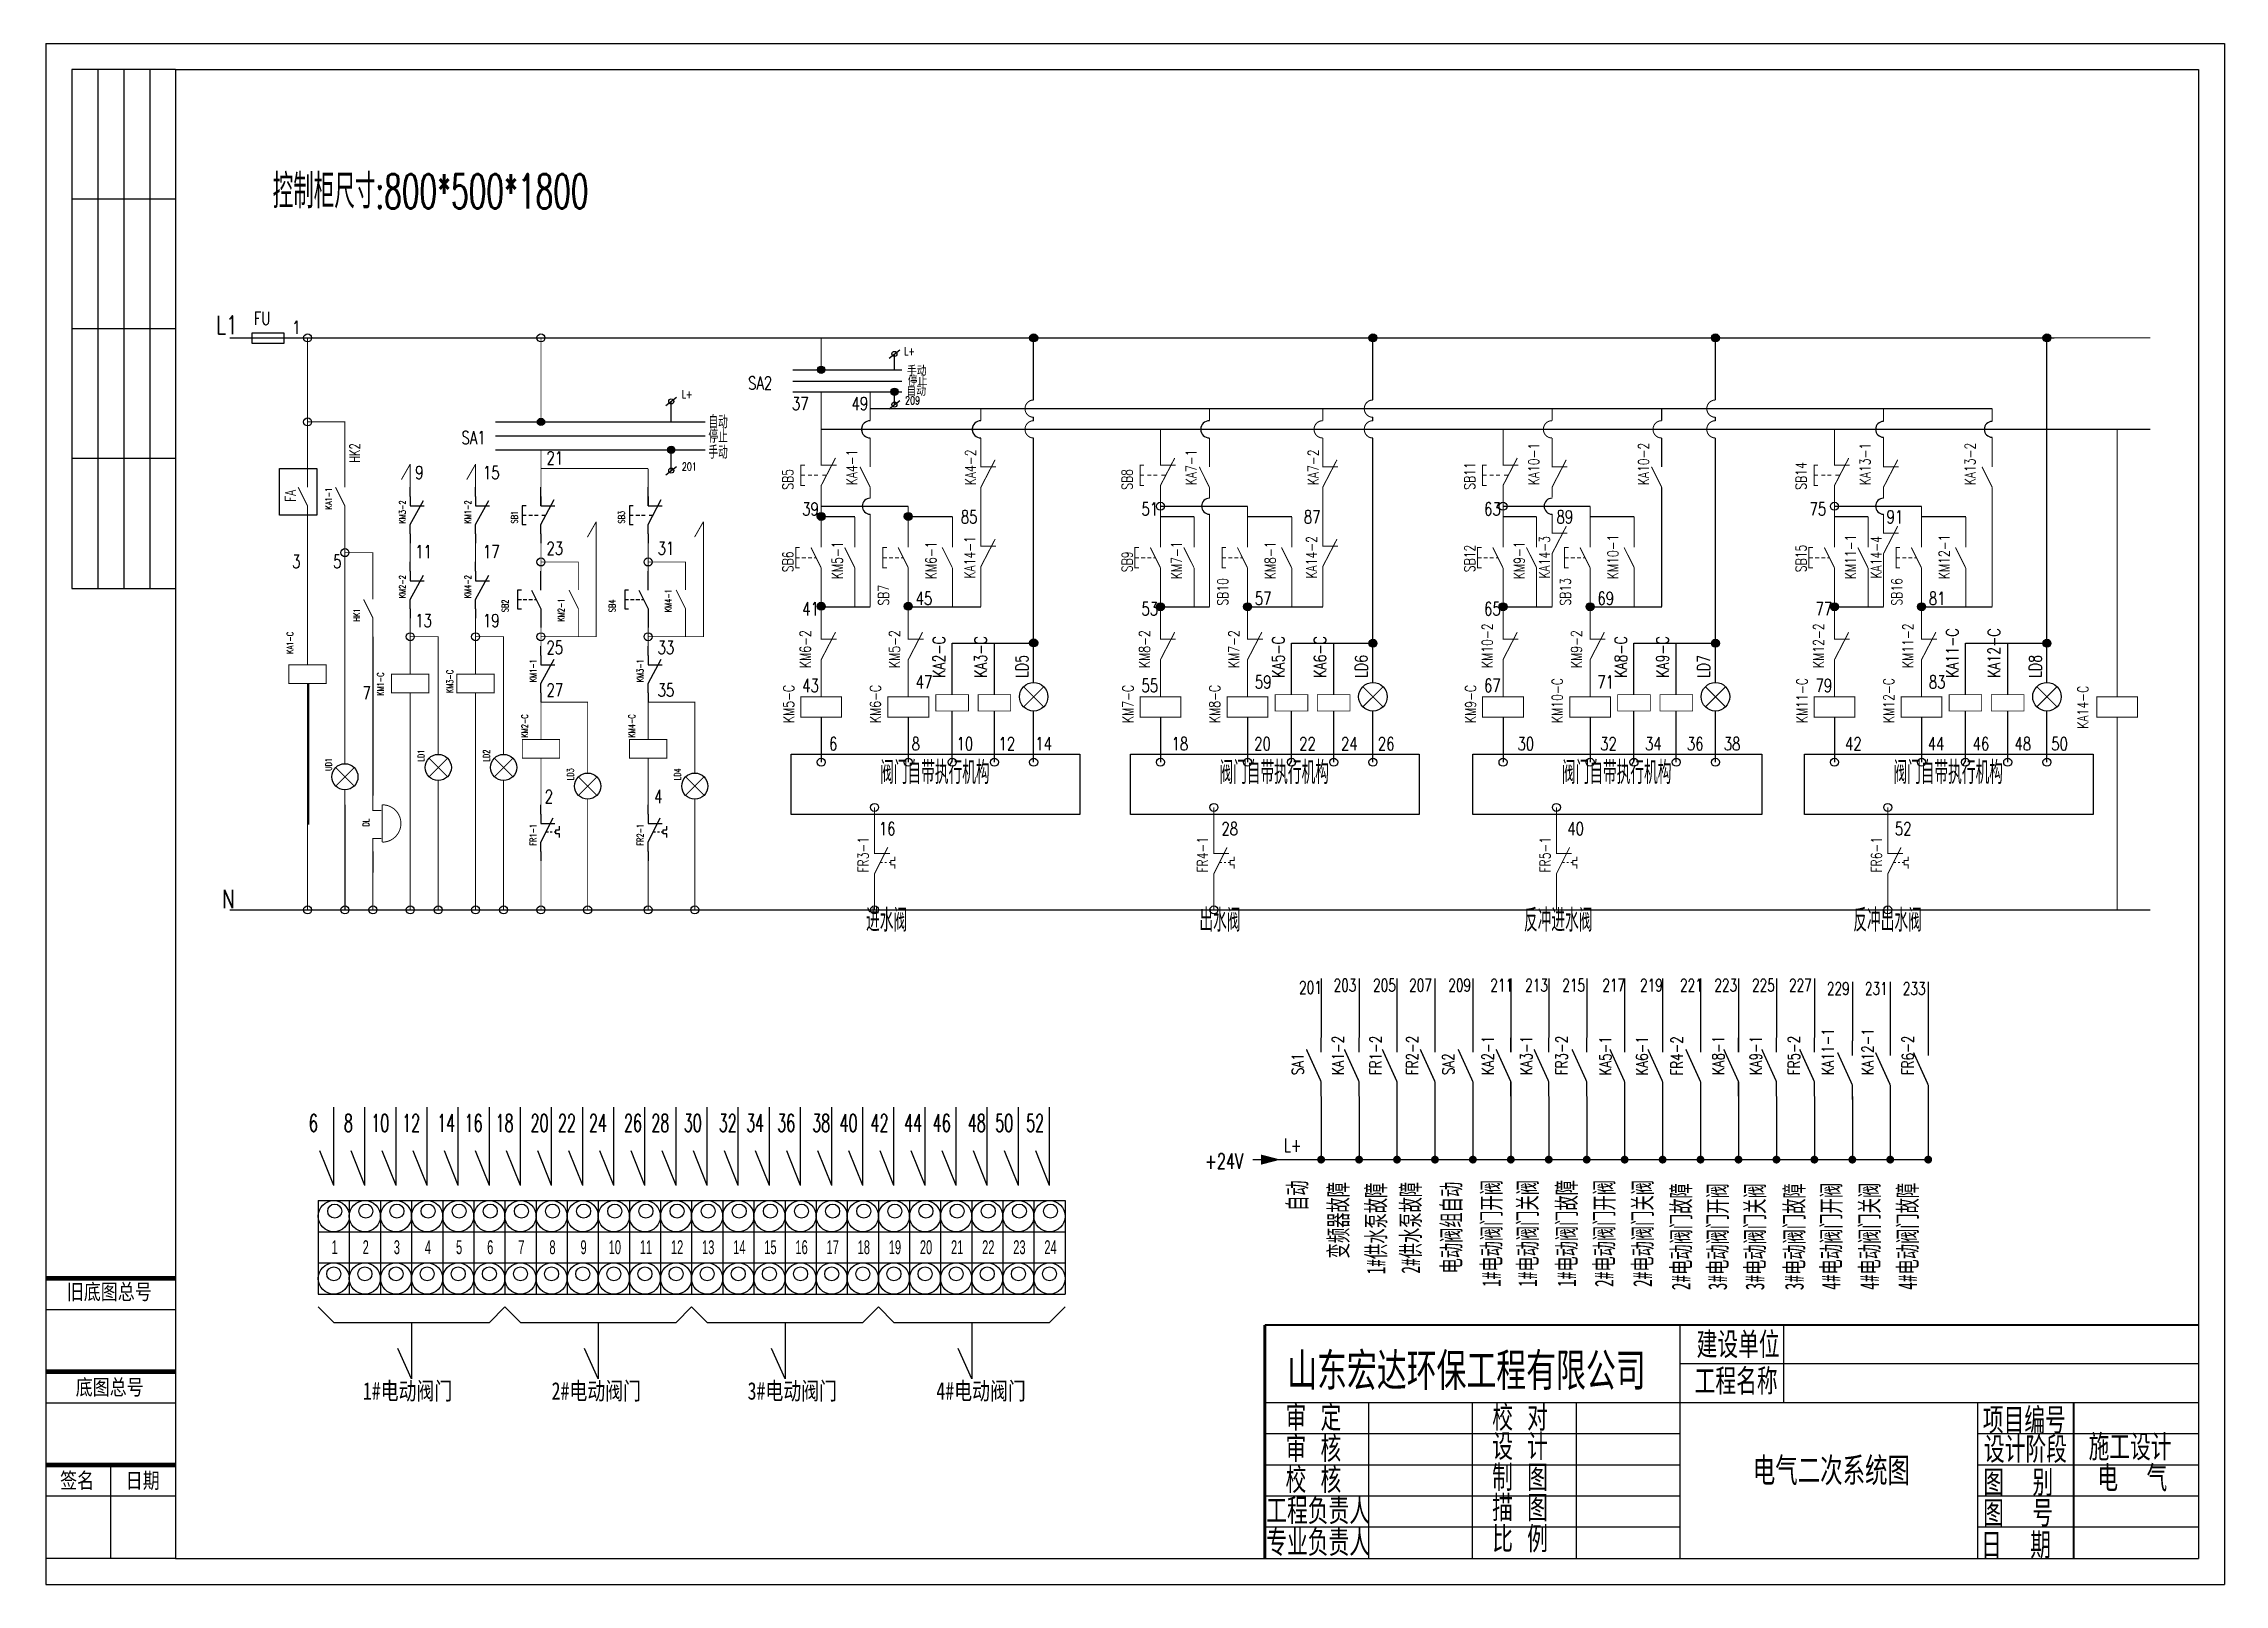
# Model space of a CAD drawing. Header units: millimetres. Extents: x 369186 to 503668, y -134064 to -104329.
# Drawn here: x 414801 to 456846, y -134064 to -104364 of the extents above; entities that cross this region are included whole.
import ezdxf
from ezdxf.enums import TextEntityAlignment as Align

# ---------------------------------------------------------------- set-up
doc = ezdxf.new("R2010")
doc.units = ezdxf.units.MM
for name, color, linetype in [('0文本', 80, 'Continuous'), ('1', 7, 'Continuous'), ('ELEMENT', 7, 'Continuous'), ('PUB_TEXT', 7, 'Continuous'), ('SHEET', 250, 'Continuous'), ('TERM', 2, 'Continuous'), ('文字', 7, 'Continuous')]:
    doc.layers.add(name, color=color, linetype=linetype)
doc.styles.add('_TXT', font='txt1.shx', dxfattribs={"width": 0.6, "bigfont": 'hztxt.shx'})
doc.styles.get("Standard").update_dxf_attribs({"font": 'txt1.shx', "width": 0.8, "bigfont": 'hztxt.shx'})
doc.styles.add('宋体', font='SimSun.ttf', dxfattribs={"width": 0.8})

msp = doc.modelspace()

# ---------------------------------------------------------------- texts
at = {"color": 0, "width": 0.8}
for s, p in [('建设单位', (446671, -129700)), ('工程名称', (446633, -130405)), ('项目编号', (452189, -131158)), ('设计阶段', (452210, -131720)), ('图  别', (452198, -132358)), ('图  号', (452194, -132948)), ('日  期', (452154, -133565))]:
    msp.add_text(s, height=500, dxfattribs=at).set_placement(p)
at = {"width": 0.8}
msp.add_text('山东宏达环保工程有限公司', height=720, dxfattribs=at).set_placement((438777, -130317))
at = {"color": 0, "style": '宋体', "width": 0.75}
for s, p in [('1#电动阀门', (420956, -130503)), ('2#电动阀门', (424595, -130503)), ('3#电动阀门', (428374, -130503)), ('4#电动阀门', (432013, -130503))]:
    msp.add_text(s, height=337.1, dxfattribs=at).set_placement(p)
at = {"attachment_point": 1, "style": '_TXT'}
for s, insert, char_height, width in [('{\\H2.333x;6}', (419915, -125003), 144, 1078.17), ('{\\H2.333x;8}', (420590, -125003), 144, 1078.17), ('{\\H2.333x;10}', (421118, -125003), 144, 1078.17), ('{\\H2.333x;12}', (421715, -125003), 144, 1078.17), ('{\\H2.333x;14}', (422390, -125003), 144, 1078.17), ('{\\H2.333x;16}', (422918, -125003), 144, 1078.17), ('{\\H2.333x;18}', (423515, -125003), 144, 1078.17), ('{\\H2.333x;20}', (424190, -125003), 144, 1078.17), ('{\\H2.333x;22}', (424718, -125003), 144, 1078.17), ('{\\H2.333x;24}', (425316, -125003), 144, 1078.17), ('{\\H2.333x;26}', (425991, -125003), 144, 1078.17), ('{\\H2.333x;28}', (426519, -125003), 144, 1078.17), ('{\\H2.333x;30}', (427144, -125003), 144, 1078.17), ('{\\H2.333x;32}', (427819, -125003), 144, 1078.17), ('{\\H2.333x;34}', (428347, -125003), 144, 1078.17), ('{\\H2.333x;36}', (428945, -125003), 144, 1078.17), ('{\\H2.333x;38}', (429620, -125003), 144, 1078.17), ('{\\H2.333x;40}', (430148, -125003), 144, 1078.17), ('{\\H2.333x;42}', (430745, -125003), 144, 1078.17), ('{\\H2.333x;44}', (431394, -125003), 144, 1078.17), ('{\\H2.333x;46}', (431945, -125003), 144, 1078.17), ('{\\H2.333x;48}', (432620, -125003), 144, 1078.17), ('{\\H2.333x;50}', (433148, -125003), 144, 1078.17), ('{\\H2.333x;52}', (433745, -125003), 144, 1078.17), ('{\\Fhzasc.shx,hztxt.shx|c134;\\H1.875x;1}', (420352, -127431), 142.56, 3814.66), ('{\\Fhzasc.shx,hztxt.shx|c134;\\H1.875x;2}', (420952, -127431), 142.56, 3814.66), ('{\\Fhzasc.shx,hztxt.shx|c134;\\H1.875x;3}', (421552, -127431), 142.56, 3814.66), ('{\\Fhzasc.shx,hztxt.shx|c134;\\H1.875x;4}', (422152, -127431), 142.56, 3814.66), ('{\\Fhzasc.shx,hztxt.shx|c134;\\H1.875x;5}', (422752, -127431), 142.56, 3814.66), ('{\\Fhzasc.shx,hztxt.shx|c134;\\H1.875x;6}', (423352, -127431), 142.56, 3814.66), ('{\\Fhzasc.shx,hztxt.shx|c134;\\H1.875x;7}', (423952, -127431), 142.56, 3814.66), ('{\\Fhzasc.shx,hztxt.shx|c134;\\H1.875x;8}', (424552, -127431), 142.56, 3814.66), ('{\\Fhzasc.shx,hztxt.shx|c134;\\H1.875x;9}', (425152, -127431), 142.56, 3814.66), ('{\\Fhzasc.shx,hztxt.shx|c134;\\H1.875x;10}', (425695, -127431), 142.56, 3814.66), ('{\\Fhzasc.shx,hztxt.shx|c134;\\H1.875x;11}', (426295, -127431), 142.56, 3814.66), ('{\\Fhzasc.shx,hztxt.shx|c134;\\H1.875x;12}', (426895, -127431), 142.56, 3814.66), ('{\\Fhzasc.shx,hztxt.shx|c134;\\H1.875x;13}', (427495, -127431), 142.56, 3814.66), ('{\\Fhzasc.shx,hztxt.shx|c134;\\H1.875x;14}', (428095, -127431), 142.56, 3814.66), ('{\\Fhzasc.shx,hztxt.shx|c134;\\H1.875x;15}', (428695, -127431), 142.56, 3814.66), ('{\\Fhzasc.shx,hztxt.shx|c134;\\H1.875x;16}', (429295, -127431), 142.56, 3814.66), ('{\\Fhzasc.shx,hztxt.shx|c134;\\H1.875x;17}', (429895, -127431), 142.56, 3814.66), ('{\\Fhzasc.shx,hztxt.shx|c134;\\H1.875x;18}', (430495, -127431), 142.56, 3814.66), ('{\\Fhzasc.shx,hztxt.shx|c134;\\H1.875x;19}', (431095, -127431), 142.56, 3814.66), ('{\\Fhzasc.shx,hztxt.shx|c134;\\H1.875x;20}', (431695, -127431), 142.56, 3814.66), ('{\\Fhzasc.shx,hztxt.shx|c134;\\H1.875x;21}', (432295, -127431), 142.56, 3814.66), ('{\\Fhzasc.shx,hztxt.shx|c134;\\H1.875x;22}', (432895, -127431), 142.56, 3814.66), ('{\\Fhzasc.shx,hztxt.shx|c134;\\H1.875x;23}', (433495, -127431), 142.56, 3814.66), ('{\\Fhzasc.shx,hztxt.shx|c134;\\H1.875x;24}', (434095, -127431), 142.56, 3814.66)]:
    msp.add_mtext(s, dxfattribs=dict(at, insert=insert, char_height=char_height, width=width))
at = {"linetype": 'Continuous', "char_height": 300, "width": 3000, "attachment_point": 1}
for s, insert in [('{\\fSimSun|b0|i0|c134|p54;旧底图总号}', (415249, -128273)), ('{\\fSimSun|b0|i0|c134|p54;底图总号}', (415420, -130112)), ('{\\fSimSun|b0|i0|c134|p54;签名}', (415119, -131912)), ('{\\fSimSun|b0|i0|c134|p54;日期}', (416384, -131912))]:
    msp.add_mtext(s, dxfattribs=dict(at, insert=insert))
at = {"layer": '0文本', "color": 0, "width": 0.7}
for s, height, p in [('201', 243.9, (439006, -122682)), ('203', 243.9, (439672, -122637)), ('205', 243.9, (440433, -122637)), ('207', 243.9, (441128, -122637)), ('209', 243.9, (441883, -122637)), ('211', 243.9, (442693, -122637)), ('213', 243.9, (443365, -122637)), ('215', 243.9, (444081, -122637)), ('217', 243.9, (444853, -122637)), ('219', 243.9, (445579, -122637)), ('221', 243.9, (446350, -122637)), ('223', 243.9, (447013, -122637)), ('225', 243.9, (447739, -122637)), ('227', 243.9, (448452, -122637)), ('229', 243.9, (449183, -122701)), ('231', 243.9, (449915, -122701)), ('233', 243.9, (450646, -122701)), ('L+', 261.3, (438714, -125728)), ('+24V', 293.3, (437192, -126053))]:
    msp.add_text(s, height=height, dxfattribs=at).set_placement(p)
at = {"layer": 'PUB_TEXT', "linetype": 'ByBlock', "width": 0.8}
for s, p in [('审 定', (438745, -131103)), ('校 对', (442730, -131103)), ('审 核', (438745, -131703)), ('设 计', (442730, -131664)), ('施工设计', (454228, -131674)), ('校 核', (438745, -132303)), ('制 图', (442730, -132264)), ('电  气', (454396, -132272)), ('描 图', (442730, -132847)), ('比 例', (442730, -133447))]:
    msp.add_text(s, height=500, dxfattribs=at).set_placement(p)
at = {"layer": 'PUB_TEXT', "width": 0.8}
msp.add_text('电气二次系统图', height=541.4, dxfattribs=at).set_placement((447753, -132152, 1200))
at = {"layer": 'PUB_TEXT', "linetype": 'ByBlock', "width": 0.8}
msp.add_text('工程负责人', height=500, dxfattribs=at).set_placement((439374, -132903), align=Align.CENTER)
msp.add_text('专业负责人', height=500, dxfattribs=at).set_placement((439374, -133240), align=Align.MIDDLE)
at = {"layer": 'SHEET', "color": 0, "width": 0.742857}
for s, height, p in [('L1', 352.8, (418126, -109962)), ('FU', 252, (418854, -109786)), ('1', 252, (419593, -109961)), ('L+', 151.2, (431391, -110368)), ('手动', 189, (431445, -110767)), ('SA2', 252, (428382, -111033)), ('自动', 189, (431436, -111155)), ('停止', 189, (431462, -110957)), ('L+', 151.2, (427104, -111196)), ('37', 252, (429229, -111428)), ('49', 252, (430378, -111428)), ('209', 151.2, (431409, -111317)), ('SA1', 252, (422858, -112084)), ('停止', 252, (427617, -112058)), ('自动', 252, (427617, -111781)), ('21', 252, (424496, -112476)), ('手动', 252, (427617, -112366)), ('9', 252, (421965, -112758)), ('15', 252, (423272, -112758)), ('201', 151.2, (427107, -112592)), ('39', 252, (429427, -113460)), ('85', 252, (432485, -113613)), ('51', 252, (435968, -113460)), ('87', 252, (439098, -113613)), ('63', 252, (442572, -113460)), ('89', 252, (443968, -113613)), ('75', 252, (448848, -113460)), ('91', 252, (450333, -113613)), ('3', 252, (419593, -114472)), ('5', 252, (420382, -114472)), ('11', 252, (421965, -114283)), ('17', 252, (423272, -114283)), ('23', 252, (424496, -114218)), ('31', 252, (426639, -114218)), ('41', 252, (429427, -115385)), ('45', 252, (431613, -115184)), ('53', 252, (435968, -115385)), ('57', 252, (438154, -115184)), ('65', 252, (442572, -115385)), ('69', 252, (444758, -115184)), ('77', 252, (448963, -115385)), ('81', 252, (451148, -115184)), ('13', 252, (421965, -115611)), ('19', 252, (423272, -115611)), ('25', 252, (424496, -116130)), ('33', 252, (426639, -116130)), ('7', 252, (420948, -117009)), ('27', 252, (424496, -116951)), ('35', 252, (426639, -116951)), ('43', 252, (429427, -116863)), ('47', 252, (431613, -116795)), ('55', 252, (435968, -116863)), ('59', 252, (438154, -116795)), ('67', 252, (442572, -116863)), ('71', 252, (444758, -116795)), ('79', 252, (448963, -116863)), ('83', 252, (451148, -116795)), ('6', 252, (429944, -117986)), ('8', 252, (431537, -117986)), ('10', 252, (432403, -117986)), ('12', 252, (433210, -117986)), ('14', 252, (433920, -117986)), ('18', 252, (436549, -117986)), ('20', 252, (438142, -117986)), ('22', 252, (439008, -117986)), ('24', 252, (439815, -117986)), ('26', 252, (440525, -117986)), ('30', 252, (443217, -117986)), ('32', 252, (444811, -117986)), ('34', 252, (445677, -117986)), ('36', 252, (446484, -117986)), ('38', 252, (447193, -117986)), ('42', 252, (449533, -117986)), ('44', 252, (451127, -117986)), ('46', 252, (451993, -117986)), ('48', 252, (452799, -117986)), ('50', 252, (453509, -117986)), ('2', 252, (424462, -119003)), ('4', 252, (426571, -119003)), ('16', 252, (430904, -119623)), ('28', 252, (437509, -119623)), ('40', 252, (444178, -119623)), ('52', 252, (450493, -119623)), ('N', 353, (418241, -121028))]:
    msp.add_text(s, height=height, dxfattribs=at).set_placement(p)
at = {"layer": 'SHEET', "color": 0}
for s, height, width, p in [('HK2', 198, 0.709091, (420899, -112445)), ('KA4-1', 206.4, 0.742857, (430487, -112878)), ('KA4-2', 206.4, 0.742857, (432774, -112878)), ('KA7-1', 206.4, 0.742857, (437028, -112878)), ('KA7-2', 206.4, 0.742857, (439382, -112878)), ('KA10-1', 206.4, 0.742857, (443633, -112878)), ('KA10-2', 206.4, 0.742857, (445751, -112878)), ('KA13-1', 206.4, 0.742857, (450023, -112878)), ('KA13-2', 206.4, 0.742857, (452046, -112878)), ('SB5', 206.4, 0.742857, (429253, -112964)), ('SB8', 206.4, 0.742857, (435795, -112964)), ('SB11', 206.4, 0.742857, (442399, -112964)), ('SB14', 206.4, 0.742857, (448789, -112964)), ('FA', 201.6, 0.742857, (419662, -113195)), ('KA1-1', 126, 0.742857, (420359, -113345)), ('KM3-2', 126, 0.742857, (421781, -113615)), ('KM1-2', 126, 0.742857, (423041, -113615)), ('SB1', 126, 0.742857, (423941, -113615)), ('SB3', 126, 0.742857, (426007, -113615)), ('KA14-1', 206.4, 0.742857, (432759, -114677)), ('KA14-2', 206.4, 0.742857, (439350, -114677)), ('KA14-3', 206.4, 0.742857, (443842, -114677)), ('KM10-1', 206.4, 0.742857, (445159, -114688)), ('KM11-1', 206.4, 0.742857, (449743, -114688)), ('KA14-4', 206.4, 0.742857, (450238, -114677)), ('KM12-1', 206.4, 0.742857, (451549, -114688)), ('SB6', 206.4, 0.742857, (429253, -114554)), ('KM5-1', 206.4, 0.742857, (430207, -114688)), ('KM6-1', 206.4, 0.742857, (432013, -114688)), ('SB9', 206.4, 0.742857, (435795, -114554)), ('KM7-1', 206.4, 0.742857, (436748, -114688)), ('KM8-1', 206.4, 0.742857, (438554, -114688)), ('SB12', 206.4, 0.742857, (442399, -114554)), ('KM9-1', 206.4, 0.742857, (443353, -114688)), ('SB15', 206.4, 0.742857, (448789, -114554)), ('KM2-2', 126, 0.742857, (421781, -115055)), ('KM4-2', 126, 0.742857, (423041, -115055)), ('SB10', 206.4, 0.742857, (437639, -115198)), ('SB13', 206.4, 0.742857, (444244, -115198)), ('SB16', 206.4, 0.742857, (450634, -115198)), ('SB2', 126, 0.742857, (423761, -115325)), ('KM2-1', 126, 0.742857, (424841, -115505)), ('SB4', 126, 0.742857, (425827, -115325)), ('KM4-1', 126, 0.742857, (426907, -115325)), ('SB7', 206.4, 0.742857, (431098, -115198)), ('HK1', 126, 0.742857, (420899, -115505)), ('KM10-2', 206.4, 0.742857, (442736, -116401)), ('KM12-2', 206.4, 0.742857, (449126, -116401)), ('KM11-2', 206.4, 0.742857, (450847, -116401)), ('KA1-C', 126, 0.742857, (419615, -116127)), ('KM6-2', 206.4, 0.742857, (429590, -116401)), ('KM5-2', 206.4, 0.742857, (431311, -116401)), ('KA2-C', 236.5, 0.742857, (432182, -116585)), ('KA3-C', 236.5, 0.742857, (432986, -116585)), ('KM8-2', 206.4, 0.742857, (436131, -116401)), ('KM7-2', 206.4, 0.742857, (437852, -116401)), ('KA5-C', 236.5, 0.742857, (438724, -116585)), ('KA6-C', 236.5, 0.742857, (439527, -116585)), ('KM9-2', 206.4, 0.742857, (444456, -116401)), ('KA8-C', 236.5, 0.742857, (445328, -116585)), ('KA9-C', 236.5, 0.742857, (446132, -116585)), ('KA11-C', 236.5, 0.742857, (451718, -116585)), ('KA12-C', 236.5, 0.742857, (452522, -116585)), ('KM3-C', 126, 0.742857, (422697, -116884)), ('KM1-1', 126, 0.742857, (424301, -116675)), ('KM3-1', 126, 0.742857, (426367, -116675)), ('LD5', 236.5, 0.742857, (433782, -116585)), ('LD6', 236.5, 0.742857, (440323, -116585)), ('LD7', 236.5, 0.742857, (446927, -116585)), ('LD8', 236.5, 0.742857, (453318, -116585)), ('KM1-C', 126, 0.742857, (421359, -116935)), ('KM5-C', 206.4, 0.742857, (429270, -117462)), ('KM6-C', 206.4, 0.742857, (430941, -117462)), ('KM7-C', 206.4, 0.742857, (435811, -117462)), ('KM8-C', 206.4, 0.742857, (437483, -117462)), ('KM9-C', 206.4, 0.742857, (442416, -117462)), ('KM10-C', 206.4, 0.742857, (444087, -117462)), ('KM11-C', 206.4, 0.742857, (448806, -117462)), ('KM12-C', 206.4, 0.742857, (450477, -117462)), ('KA14-C', 206.4, 0.742857, (454221, -117571)), ('KM2-C', 126, 0.742857, (424139, -117741)), ('KM4-C', 126, 0.742857, (426204, -117741)), ('LD1', 126, 0.742857, (422141, -118205)), ('LD2', 126, 0.742857, (423401, -118205)), ('UD1', 126, 0.742857, (420359, -118385)), ('LD3', 126, 0.742857, (425021, -118565)), ('LD4', 126, 0.742857, (427087, -118565)), ('DL', 126, 0.742857, (421079, -119457)), ('FR1-1', 126, 0.742857, (424301, -119825)), ('FR2-1', 126, 0.742857, (426367, -119825)), ('FR3-1', 206.4, 0.742857, (430706, -120344)), ('FR4-1', 206.4, 0.742857, (437248, -120344)), ('FR5-1', 206.4, 0.742857, (443852, -120344)), ('FR6-1', 206.4, 0.742857, (450242, -120344)), ('KA1-2', 226.8, 0.742857, (439869, -124245)), ('FR1-2', 226.8, 0.742857, (440598, -124245)), ('FR2-2', 226.8, 0.742857, (441301, -124245)), ('KA2-1', 226.8, 0.742857, (442759, -124245)), ('KA3-1', 226.8, 0.742857, (443501, -124245)), ('FR3-2', 226.8, 0.742857, (444181, -124245)), ('KA5-1', 226.8, 0.742857, (445026, -124254)), ('KA6-1', 226.8, 0.742857, (445729, -124254)), ('FR4-2', 226.8, 0.742857, (446402, -124254)), ('KA8-1', 226.8, 0.742857, (447201, -124246)), ('KA9-1', 226.8, 0.742857, (447925, -124246)), ('FR5-2', 226.8, 0.742857, (448660, -124246)), ('KA11-1', 226.8, 0.742857, (449313, -124244)), ('KA12-1', 226.8, 0.742857, (450082, -124244)), ('FR6-2', 226.8, 0.742857, (450856, -124244)), ('SA1', 226.8, 0.742857, (439094, -124245)), ('SA2', 226.8, 0.742857, (441995, -124245))]:
    msp.add_text(s, height=height, rotation=90, dxfattribs=dict(at, width=width)).set_placement(p)
at = {"layer": '文字', "attachment_point": 1, "style": '_TXT'}
for s, insert, char_height, width in [('{\\H0.6875x;控制柜尺寸:800*500*1800}', (419218, -106880), 960, 11725.62), ('{\\H0.6875x;阀门自带执行机构}', (430928, -118195), 640, 7817.08), ('{\\H0.6875x;阀门自带执行机构}', (437470, -118195), 640, 7817.08), ('{\\H0.6875x;阀门自带执行机构}', (444074, -118195), 640, 7817.08), ('{\\H0.6875x;阀门自带执行机构}', (450464, -118195), 640, 7817.08), ('{\\H0.6875x;进水阀}', (430658, -121042), 640, 7817.08), ('{\\H0.6875x;出水阀}', (437084, -121042), 640, 7817.08), ('{\\H0.6875x;反冲进水阀}', (443342, -121042), 640, 7817.08), ('{\\H0.6875x;反冲出水阀}', (449692, -121042), 640, 7817.08)]:
    msp.add_mtext(s, dxfattribs=dict(at, insert=insert, char_height=char_height, width=width))
at = {"layer": '文字', "char_height": 768, "attachment_point": 1, "rotation": 90, "style": '_TXT'}
for s, insert, width in [('{\\fSimSun|b0|i0|c134|p2;\\H0.4688x;自动}', (438792, -126866), 9380.5), ('{\\fSimSun|b0|i0|c134|p2;\\H0.4688x;变频器故障}', (439583, -127780), 2595.03), ('{\\fSimSun|b0|i0|c134|p2;\\H0.4688x;1#供水泵故障}', (440310, -128087), 3341.87), ('{\\fSimSun|b0|i0|c134|p2;\\H0.4688x;2#供水泵故障}', (440978, -128073), 3341.87), ('{\\fSimSun|b0|i0|c134|p2;\\H0.4688x;电动阀组自动}', (441761, -128071), 9380.5), ('{\\fSimSun|b0|i0|c134|p2;\\H0.4688x;1#电动阀门开阀}', (442534, -128330), 3341.87), ('{\\fSimSun|b0|i0|c134|p2;\\H0.4688x;1#电动阀门关阀}', (443232, -128330), 3341.87), ('{\\fSimSun|b0|i0|c134|p2;\\H0.4688x;1#电动阀门故障}', (443986, -128330), 3341.87), ('{\\fSimSun|b0|i0|c134|p2;\\H0.4688x;2#电动阀门开阀}', (444708, -128330), 3341.87), ('{\\fSimSun|b0|i0|c134|p2;\\H0.4688x;2#电动阀门关阀}', (445448, -128330), 3341.87), ('{\\fSimSun|b0|i0|c134|p2;\\H0.4688x;2#电动阀门故障}', (446191, -128393), 3341.87), ('{\\fSimSun|b0|i0|c134|p2;\\H0.4688x;3#电动阀门开阀}', (446895, -128393), 3341.87), ('{\\fSimSun|b0|i0|c134|p2;\\H0.4688x;3#电动阀门关阀}', (447614, -128393), 3341.87), ('{\\fSimSun|b0|i0|c134|p2;\\H0.4688x;3#电动阀门故障}', (448373, -128393), 3341.87), ('{\\fSimSun|b0|i0|c134|p2;\\H0.4688x;4#电动阀门开阀}', (449084, -128385), 3341.87), ('{\\fSimSun|b0|i0|c134|p2;\\H0.4688x;4#电动阀门关阀}', (449824, -128385), 3341.87), ('{\\fSimSun|b0|i0|c134|p2;\\H0.4688x;4#电动阀门故障}', (450559, -128385), 3341.87)]:
    msp.add_mtext(s, dxfattribs=dict(at, insert=insert, width=width))

# ---------------------------------------------------------------- blocks, each defined once
blk = doc.blocks.new('$element$00000498')
at = {"const_width": 0.0233}
for points in [[(0, 0), (0, -0.25)], [(-0.25, -0.2), (0, -0.75)], [(0, -0.75), (0, -1)]]:
    blk.add_lwpolyline(points, dxfattribs=at)
at = {"flags": 9}
blk.add_attdef('S', (0, 0), '', height=0.00000667, dxfattribs=at)
blk = doc.blocks.new('$TelecSys$00000011')
at = {"const_width": 0.5}
blk.add_lwpolyline([(-0.25, 0, 1), (0.25, 0, 1)], format="xyb", close=True, dxfattribs=at)
blk = doc.blocks.new('ARR')
at = {"layer": '1'}
blk.add_lwpolyline([(-3.84, 0, 2, 0, 0), (0, 0, 0, 0, 0)], format="xyseb", dxfattribs=at)

# ---------------------------------------------------------------- hatches: boundary and pattern name
h = msp.add_hatch(color=256)
h.paths.add_polyline_path([(433966, -110035, 0.990527), (433812, -110035)])
h.paths.add_polyline_path([(433812, -110036, 0.414214), (433889, -110113), (433889, -110036)])
h.paths.add_polyline_path([(433966, -110036), (433889, -110036), (433889, -110113, 0.414214)])
h = msp.add_hatch(color=256)
h.paths.add_polyline_path([(440353, -110035), (440507, -110035, 0.990527)])
h.paths.add_polyline_path([(440430, -110036), (440353, -110036, 0.414214), (440430, -110113)])
h.paths.add_polyline_path([(440430, -110113, 0.414214), (440507, -110036), (440430, -110036)])
h = msp.add_hatch(color=256)
h.paths.add_polyline_path([(446957, -110035), (447112, -110035, 0.990527)])
h.paths.add_polyline_path([(447034, -110113), (447034, -110036), (446957, -110036, 0.414214)])
h.paths.add_polyline_path([(447034, -110113, 0.414214), (447112, -110036), (447034, -110036)])
h = msp.add_hatch(color=256)
h.paths.add_polyline_path([(453502, -110035, 0.990527), (453348, -110035)])
h.paths.add_polyline_path([(453348, -110036, 0.414214), (453425, -110113), (453425, -110036)])
h.paths.add_polyline_path([(453502, -110036), (453425, -110036), (453425, -110113, 0.414214)])
h = msp.add_hatch(color=256)
edge = h.paths.add_edge_path()
edge.add_arc((429793, -110650), 70.5, 0, 360)
h = msp.add_hatch(color=256)
edge = h.paths.add_edge_path()
edge.add_arc((431205, -111074), 70.5, 0, 360)
h = msp.add_hatch(color=256)
edge = h.paths.add_edge_path()
edge.add_arc((424390, -111656), 70.5, 0, 360)
h = msp.add_hatch(color=256)
edge = h.paths.add_edge_path()
edge.add_arc((426902, -112194), 70.5, 0, 360)
h = msp.add_hatch(color=256)
edge = h.paths.add_edge_path()
edge.add_arc((429793, -113479), 77.2, 0, 360)
h = msp.add_hatch(color=256)
edge = h.paths.add_edge_path()
edge.add_arc((431472, -113479), 77.2, 0, 360)
h = msp.add_hatch(color=256)
edge = h.paths.add_edge_path()
edge.add_arc((429793, -115210), 77.2, 0, 360)
h = msp.add_hatch(color=256)
edge = h.paths.add_edge_path()
edge.add_arc((431472, -115210), 77.2, 0, 360)
h = msp.add_hatch(color=256)
h.paths.add_polyline_path([(436334, -115140), (436334, -115218), (436411, -115218, 0.414214)])
h.paths.add_polyline_path([(436411, -115218), (436334, -115218), (436334, -115256), (436334, -115295, 0.414214)])
h.paths.add_polyline_path([(436334, -115140, 0.414214), (436257, -115218, 0.414214), (436334, -115295), (436334, -115256)])
h = msp.add_hatch(color=256)
h.paths.add_polyline_path([(438013, -115140), (438013, -115218), (438090, -115218, 0.414214)])
h.paths.add_polyline_path([(438090, -115218), (438013, -115218), (438013, -115256), (438013, -115295, 0.414214)])
h.paths.add_polyline_path([(438013, -115140, 0.414214), (437936, -115218, 0.414214), (438013, -115295), (438013, -115256)])
h = msp.add_hatch(color=256)
h.paths.add_polyline_path([(442938, -115140, 0.414214), (442861, -115218, 0.414214), (442938, -115295), (442938, -115256)])
h.paths.add_polyline_path([(442938, -115140), (442938, -115218), (443015, -115218, 0.414214)])
h.paths.add_polyline_path([(443015, -115218), (442938, -115218), (442938, -115256), (442938, -115295, 0.414214)])
h = msp.add_hatch(color=256)
h.paths.add_polyline_path([(444618, -115140, 0.414214), (444540, -115218, 0.414214), (444618, -115295), (444618, -115256)])
h.paths.add_polyline_path([(444618, -115140), (444618, -115218), (444695, -115218, 0.414214)])
h.paths.add_polyline_path([(444695, -115218), (444618, -115218), (444618, -115256), (444618, -115295, 0.414214)])
h = msp.add_hatch(color=256)
h.paths.add_polyline_path([(449329, -115140, 0.414214), (449251, -115218, 0.414214), (449329, -115295), (449329, -115256)])
h.paths.add_polyline_path([(449329, -115140), (449329, -115218), (449406, -115218, 0.414214)])
h.paths.add_polyline_path([(449406, -115218), (449329, -115218), (449329, -115256), (449329, -115295, 0.414214)])
h = msp.add_hatch(color=256)
h.paths.add_polyline_path([(451008, -115140), (451008, -115218), (451085, -115218, 0.414214)])
h.paths.add_polyline_path([(451085, -115218), (451008, -115218), (451008, -115256), (451008, -115295, 0.414214)])
h.paths.add_polyline_path([(451008, -115140, 0.414214), (450931, -115218, 0.414214), (451008, -115295), (451008, -115256)])
h = msp.add_hatch(color=256)
edge = h.paths.add_edge_path()
edge.add_arc((433889, -115915), 77.2, 0, 360)
h = msp.add_hatch(color=256)
h.paths.add_polyline_path([(440507, -115922, 0.414214), (440430, -115845), (440430, -115999, 0.414214)])
h.paths.add_polyline_path([(440430, -115845, 0.414214), (440353, -115922), (440430, -115922)])
h.paths.add_polyline_path([(440430, -115922), (440353, -115922, 0.414214), (440430, -115999)])
h = msp.add_hatch(color=256)
h.paths.add_polyline_path([(447034, -115845), (447034, -115999, 0.414214), (447112, -115922, 0.414214)])
h.paths.add_polyline_path([(447034, -115845, 0.414214), (446957, -115922), (447034, -115922)])
h.paths.add_polyline_path([(447034, -115922), (446957, -115922, 0.414214), (447034, -115999)])
h = msp.add_hatch(color=256)
h.paths.add_polyline_path([(453425, -115845), (453425, -115999, 0.414214), (453502, -115922, 0.414214)])
h.paths.add_polyline_path([(453425, -115845, 0.414214), (453348, -115922), (453425, -115922)])
h.paths.add_polyline_path([(453425, -115922), (453348, -115922, 0.414214), (453425, -115999)])

# ---------------------------------------------------------------- linework, layer by layer
for p, q in [((414846, -104364), (414846, -134064)), ((414846, -104364), (456846, -104364)), ((456846, -104364), (456846, -134064)), ((417346, -104864), (415346, -104864)), ((415346, -104864), (415346, -114864)), ((415846, -104864), (415846, -114864)), ((416346, -104864), (416346, -114864)), ((416846, -104864), (416846, -114864)), ((417346, -104864), (417346, -133564)), ((417346, -104864), (456346, -104864)), ((456346, -104864), (456346, -133564)), ((417346, -107364), (415346, -107364)), ((417346, -109864), (415346, -109864)), ((418392, -110035), (453567, -110035)), ((433889, -111233), (433889, -110036)), ((440430, -111233), (440430, -110036)), ((447034, -111233), (447034, -110036)), ((453425, -116679), (453425, -110036)), ((431102, -110426), (431308, -110266)), ((431205, -110650), (431205, -110346)), ((429245, -110650), (431346, -110650)), ((429245, -110869), (431346, -110869)), ((426799, -111341), (427005, -111181)), ((426902, -111656), (426902, -111261)), ((429245, -111074), (431346, -111074)), ((431102, -111401), (431308, -111241)), ((431205, -111321), (431205, -111074)), ((433889, -111632), (433889, -111567)), ((440430, -111632), (440430, -111567)), ((447034, -111632), (447034, -111567)), ((426902, -112595), (426902, -112194)), ((433889, -116679), (433889, -111966)), ((440430, -116679), (440430, -111966)), ((447034, -116679), (447034, -111966)), ((417346, -112364), (415346, -112364)), ((426799, -112675), (427005, -112516)), ((415346, -114864), (417346, -114864)), ((429793, -115218), (430441, -115218)), ((430441, -115218), (430737, -115218)), ((431472, -115218), (432323, -115218)), ((432323, -115218), (432871, -115218)), ((436334, -115218), (436982, -115218)), ((436982, -115218), (437278, -115218)), ((438013, -115218), (438864, -115218)), ((438864, -115218), (439462, -115218)), ((442938, -115218), (443586, -115218)), ((443586, -115218), (443883, -115218)), ((444618, -115218), (445469, -115218)), ((445469, -115218), (445997, -115218)), ((449329, -115218), (449976, -115218)), ((449976, -115218), (450273, -115218)), ((451008, -115218), (451859, -115218)), ((451859, -115218), (452370, -115218)), ((432318, -115922), (433889, -115922)), ((432318, -116915), (432318, -115922)), ((433132, -116915), (433132, -115922)), ((438859, -115922), (440430, -115922)), ((438859, -116915), (438859, -115922)), ((439674, -116915), (439674, -115922)), ((445463, -115922), (447034, -115922)), ((445463, -116915), (445463, -115922)), ((446278, -116915), (446278, -115922)), ((451854, -115922), (453425, -115922)), ((451854, -116915), (451854, -115922)), ((452668, -116915), (452668, -115922)), ((419906, -116696), (419906, -119415)), ((432318, -118215), (432318, -117229)), ((433132, -118215), (433132, -117229)), ((433889, -118215), (433889, -117229)), ((438859, -118215), (438859, -117229)), ((439674, -118215), (439674, -117229)), ((440430, -118215), (440430, -117229)), ((445463, -118215), (445463, -117229)), ((446278, -118215), (446278, -117229)), ((447034, -118215), (447034, -117229)), ((451854, -118215), (451854, -117229)), ((452668, -118215), (452668, -117229)), ((453425, -118215), (453425, -117229)), ((429793, -117347), (429793, -118215)), ((431472, -117347), (431472, -118215)), ((436334, -117347), (436334, -118215)), ((438013, -117347), (438013, -118215)), ((442938, -117347), (442938, -118215)), ((444618, -117347), (444618, -118215)), ((449329, -117347), (449329, -118215)), ((451008, -117347), (451008, -118215)), ((429212, -119226), (429212, -118062)), ((429212, -118062), (434781, -118062)), ((434781, -118062), (434781, -119226)), ((435753, -118062), (441322, -118062)), ((435753, -119226), (435753, -118062)), ((441322, -118062), (441322, -119226)), ((442357, -118062), (447926, -118062)), ((442357, -119226), (442357, -118062)), ((447926, -118062), (447926, -119226)), ((448748, -118062), (454317, -118062)), ((448748, -119226), (448748, -118062)), ((454317, -118062), (454317, -119226)), ((434781, -119226), (429212, -119226)), ((441322, -119226), (435753, -119226)), ((447926, -119226), (442357, -119226)), ((454317, -119226), (448748, -119226)), ((418392, -121062), (455417, -121062)), ((438116, -125876), (451136, -125876)), ((420395, -129016), (423395, -129016)), ((423995, -129016), (426995, -129016)), ((427595, -129016), (430595, -129016)), ((431195, -129016), (434195, -129016)), ((416096, -133564), (416096, -131764)), ((416096, -132364), (414846, -132364)), ((417346, -133564), (414846, -133564)), ((417346, -133564), (456346, -133564)), ((414846, -134064), (456846, -134064))]:
    msp.add_line(p, q)
at = {"color": 0}
for p, q in [((439431, -122387), (439431, -123524)), ((440163, -122387), (440163, -123524)), ((440894, -122387), (440894, -123524)), ((441626, -122387), (441626, -123524)), ((442357, -122387), (442357, -123524)), ((443089, -122387), (443089, -123524)), ((443820, -122387), (443820, -123524)), ((444552, -122387), (444552, -123524)), ((445283, -122387), (445283, -123524)), ((446015, -122387), (446015, -123524)), ((446746, -122387), (446746, -123524)), ((447478, -122387), (447478, -123524)), ((448210, -122387), (448210, -123524)), ((448941, -122387), (448941, -123524)), ((449673, -122450), (449673, -123588)), ((450404, -122450), (450404, -123588)), ((451136, -122450), (451136, -123588)), ((420395, -126377), (420395, -124863)), ((420995, -126377), (420995, -124863)), ((421595, -126377), (421595, -124863)), ((422195, -126377), (422195, -124863)), ((422795, -126377), (422795, -124863)), ((423395, -126377), (423395, -124863)), ((423995, -126377), (423995, -124863)), ((424595, -126377), (424595, -124863)), ((425195, -126377), (425195, -124863)), ((425795, -126377), (425795, -124863)), ((426395, -126377), (426395, -124863)), ((426995, -126377), (426995, -124863)), ((427595, -126377), (427595, -124863)), ((428195, -126377), (428195, -124863)), ((428795, -126377), (428795, -124863)), ((429395, -126377), (429395, -124863)), ((429995, -126377), (429995, -124863)), ((430595, -126377), (430595, -124863)), ((431195, -126377), (431195, -124863)), ((431795, -126377), (431795, -124863)), ((432395, -126377), (432395, -124863)), ((432995, -126377), (432995, -124863)), ((433595, -126377), (433595, -124863)), ((434195, -126377), (434195, -124863)), ((439431, -124657), (439431, -125876)), ((440163, -124657), (440163, -125876)), ((440894, -124657), (440894, -125876)), ((441626, -124657), (441626, -125876)), ((442357, -124657), (442357, -125876)), ((443089, -124657), (443089, -125876)), ((443820, -124657), (443820, -125876)), ((444552, -124657), (444552, -125876)), ((445283, -124657), (445283, -125876)), ((445283, -124657), (445283, -125876)), ((446015, -124657), (446015, -125876)), ((446746, -124657), (446746, -125876)), ((447478, -124657), (447478, -125876)), ((448210, -124657), (448210, -125876)), ((448941, -124657), (448941, -125876)), ((449673, -124657), (449673, -125876)), ((449673, -124720), (449673, -125940)), ((450404, -124720), (450404, -125940)), ((451136, -124720), (451136, -125940)), ((420395, -126377), (420128, -125708)), ((420995, -126377), (420728, -125708)), ((421595, -126377), (421328, -125708)), ((422195, -126377), (421928, -125708)), ((422795, -126377), (422528, -125708)), ((423395, -126377), (423128, -125708)), ((423995, -126377), (423728, -125708)), ((424595, -126377), (424328, -125708)), ((425195, -126377), (424928, -125708)), ((425795, -126377), (425528, -125708)), ((426395, -126377), (426128, -125708)), ((426995, -126377), (426728, -125708)), ((427595, -126377), (427328, -125708)), ((428195, -126377), (427928, -125708)), ((428795, -126377), (428528, -125708)), ((429395, -126377), (429128, -125708)), ((429995, -126377), (429728, -125708)), ((430595, -126377), (430328, -125708)), ((431195, -126377), (430928, -125708)), ((431795, -126377), (431528, -125708)), ((432395, -126377), (432128, -125708)), ((432995, -126377), (432728, -125708)), ((433595, -126377), (433328, -125708)), ((434195, -126377), (433928, -125708)), ((420095, -126667), (420095, -128467)), ((420095, -126667), (434495, -126667)), ((420695, -126667), (420695, -128467)), ((421295, -126667), (421295, -128467)), ((421895, -126667), (421895, -128467)), ((422495, -126667), (422495, -128467)), ((423095, -126667), (423095, -128467)), ((423695, -126667), (423695, -128467)), ((424295, -126667), (424295, -128467)), ((424895, -126667), (424895, -128467)), ((425495, -126667), (425495, -128467)), ((426095, -126667), (426095, -128467)), ((426695, -126667), (426695, -128467)), ((427295, -126667), (427295, -128467)), ((427895, -126667), (427895, -128467)), ((428495, -126667), (428495, -128467)), ((429095, -126667), (429095, -128467)), ((429695, -126667), (429695, -128467)), ((430295, -126667), (430295, -128467)), ((430895, -126667), (430895, -128467)), ((431495, -126667), (431495, -128467)), ((432095, -126667), (432095, -128467)), ((432695, -126667), (432695, -128467)), ((433295, -126667), (433295, -128467)), ((433895, -126667), (433895, -128467)), ((434495, -126667), (434495, -128467)), ((434495, -126667), (434495, -128467)), ((420095, -127267), (434495, -127267)), ((420095, -127867), (434495, -127867)), ((420095, -128467), (434495, -128467)), ((420095, -128716), (420395, -129016)), ((421895, -129016), (421895, -130100)), ((423695, -128716), (423395, -129016)), ((423695, -128716), (423995, -129016)), ((425495, -129016), (425495, -130100)), ((427295, -128716), (426995, -129016)), ((427295, -128716), (427595, -129016)), ((429095, -129016), (429095, -130100)), ((430895, -128716), (430595, -129016)), ((430895, -128716), (431195, -129016)), ((432695, -129016), (432695, -130100)), ((434495, -128716), (434195, -129016)), ((446346, -129064), (446346, -133564)), ((446348, -129064), (446348, -133564)), ((448346, -129064), (448346, -130564)), ((448348, -129064), (448348, -130564)), ((421895, -130100), (421632, -129518)), ((425495, -130100), (425232, -129518)), ((429095, -130100), (428832, -129518)), ((432695, -130100), (432432, -129518)), ((456346, -129814), (446346, -129814)), ((456348, -129814), (446348, -129814)), ((456346, -130564), (438346, -130564)), ((456348, -130564), (438348, -130564)), ((452084, -130564), (452084, -133564)), ((452086, -130564), (452086, -133564)), ((453940, -130564), (453940, -133564)), ((453942, -130564), (453942, -133564)), ((456346, -131164), (452084, -131164)), ((456348, -131164), (452086, -131164)), ((456346, -131764), (452084, -131764)), ((456348, -131764), (452086, -131764)), ((456346, -132364), (452084, -132364)), ((456348, -132364), (452086, -132364)), ((456346, -132964), (452084, -132964)), ((456348, -132964), (452086, -132964))]:
    msp.add_line(p, q, dxfattribs=at)
at = {"linetype": 'ByBlock'}
for p, q in [((456346, -129064), (438346, -129064)), ((456346, -130564), (438346, -130564)), ((440346, -130564), (440346, -133564)), ((442346, -130564), (442346, -133564)), ((444346, -130564), (444346, -133564)), ((453940, -133564), (453940, -130564)), ((446346, -131164), (438346, -131164)), ((446346, -131764), (438346, -131764)), ((446346, -132364), (438346, -132364)), ((446346, -132964), (438346, -132964))]:
    msp.add_line(p, q, dxfattribs=at)
msp.add_lwpolyline([(418820, -109937), (419434, -109937), (419434, -110145), (418820, -110145)], close=True)
for points, const_width in [([(429793, -110650), (429793, -110036)], 23), ([(430737, -111400), (452370, -111400)], 23), ([(437278, -111632), (437278, -111400)], 23), ([(455417, -111799), (429793, -111799)], 23), ([(437278, -112000), (437278, -111966)], 23), ([(421870, -112469), (421700, -112766)], 18.4), ([(423130, -112469), (422960, -112766)], 18.4), ([(426456, -112555), (424390, -112555)], 23), ([(425455, -113580), (425285, -113877)], 18.4), ([(427521, -113580), (427351, -113877)], 18.4), ([(414846, -128164), (417346, -128164)], 90), ([(414846, -129964), (417346, -129964)], 90), ([(417346, -131764), (414846, -131764)], 90)]:
    msp.add_lwpolyline(points, dxfattribs=dict(const_width=const_width))
for points in [[(429793, -113281), (431472, -113281)], [(436334, -113281), (438013, -113281)], [(442938, -113281), (444618, -113281)], [(449329, -113281), (451008, -113281)], [(414846, -128764), (417346, -128764)], [(414846, -130564), (417346, -130564)], [(417346, -132364), (416096, -132364)]]:
    msp.add_lwpolyline(points)
at = {"color": 0}
for points, const_width in [([(438346, -129064), (438346, -133564)], 52.5), ([(438348, -129064), (438348, -133564)], 52.5), ([(438346, -129064), (456346, -129064)], 43.3), ([(438348, -129064), (456348, -129064)], 43.3)]:
    msp.add_lwpolyline(points, dxfattribs=dict(at, const_width=const_width))
for centre, radius in [((419890, -110036), 77.2), ((424390, -110036), 77.2), ((433889, -110036), 77.2), ((440430, -110036), 77.2), ((447034, -110036), 77.2), ((453425, -110036), 77.2), ((431205, -110346), 49), ((429793, -110650), 70.5), ((426902, -111261), 49), ((431205, -111074), 70.5), ((431205, -111321), 49), ((419890, -111656), 77.2), ((424390, -111656), 70.5), ((426902, -112194), 70.5), ((426902, -112595), 49), ((429793, -113479), 77.2), ((431472, -113479), 77.2), ((436334, -113281), 77.2), ((442938, -113281), 77.2), ((449329, -113281), 77.2), ((420610, -114176), 77.2), ((424390, -114356), 77.2), ((426456, -114356), 77.2), ((429793, -115210), 77.2), ((431472, -115210), 77.2), ((436334, -115218), 77.2), ((438013, -115218), 77.2), ((442938, -115218), 77.2), ((444618, -115218), 77.2), ((449329, -115218), 77.2), ((451008, -115218), 77.2), ((421870, -115796), 77.2), ((423130, -115796), 77.2), ((424390, -115796), 77.2), ((426456, -115796), 77.2), ((433889, -115915), 77.2), ((440430, -115922), 77.2), ((447034, -115922), 77.2), ((453425, -115922), 77.2), ((429793, -118215), 77.2), ((431472, -118215), 77.2), ((432318, -118215), 77.2), ((433132, -118215), 77.2), ((433889, -118215), 77.2), ((436334, -118215), 77.2), ((438013, -118215), 77.2), ((438859, -118215), 77.2), ((439674, -118215), 77.2), ((440430, -118215), 77.2), ((442938, -118215), 77.2), ((444618, -118215), 77.2), ((445463, -118215), 77.2), ((446278, -118215), 77.2), ((447034, -118215), 77.2), ((449329, -118215), 77.2), ((451008, -118215), 77.2), ((451854, -118215), 77.2), ((452668, -118215), 77.2), ((453425, -118215), 77.2), ((430821, -119087), 77.2), ((437363, -119087), 77.2), ((443967, -119087), 77.2), ((450357, -119087), 77.2), ((419890, -121062), 77.2), ((420610, -121062), 77.2), ((421150, -121062), 77.2), ((421870, -121062), 77.2), ((422410, -121062), 77.2), ((423130, -121062), 77.2), ((423670, -121062), 77.2), ((424390, -121062), 77.2), ((425290, -121062), 77.2), ((426456, -121062), 77.2), ((427356, -121062), 77.2), ((430821, -121062), 77.2), ((437363, -121062), 77.2), ((450357, -121062), 77.2)]:
    msp.add_circle(centre, radius)
for centre, radius in [((420395, -126967), 300), ((420413, -126868), 135), ((420395, -126967), 0.000000000195), ((420995, -126967), 300), ((421013, -126868), 135), ((421595, -126967), 300), ((421613, -126868), 135), ((422195, -126967), 300), ((422213, -126868), 135), ((422795, -126967), 300), ((422813, -126868), 135), ((423395, -126967), 300), ((423413, -126868), 135), ((423995, -126967), 300), ((424013, -126868), 135), ((424595, -126967), 300), ((424613, -126868), 135), ((425195, -126967), 300), ((425213, -126868), 135), ((425795, -126967), 300), ((425813, -126868), 135), ((426395, -126967), 300), ((426413, -126868), 135), ((426995, -126967), 300), ((427013, -126868), 135), ((427595, -126967), 300), ((427613, -126868), 135), ((428195, -126967), 300), ((428213, -126868), 135), ((428795, -126967), 300), ((428813, -126868), 135), ((429395, -126967), 300), ((429413, -126868), 135), ((429995, -126967), 300), ((430013, -126868), 135), ((430595, -126967), 300), ((430613, -126868), 135), ((431195, -126967), 300), ((431213, -126868), 135), ((431795, -126967), 300), ((431813, -126868), 135), ((432395, -126967), 300), ((432413, -126868), 135), ((432995, -126967), 300), ((433013, -126868), 135), ((433595, -126967), 300), ((433613, -126868), 135), ((434195, -126967), 300), ((434213, -126868), 135), ((420395, -128167), 300), ((420395, -128077), 135), ((420995, -128167), 300), ((420995, -128077), 135), ((421595, -128167), 300), ((421595, -128077), 135), ((422195, -128167), 300), ((422195, -128077), 135), ((422795, -128167), 300), ((422795, -128077), 135), ((423395, -128167), 300), ((423395, -128077), 135), ((423995, -128167), 300), ((423995, -128077), 135), ((424595, -128167), 300), ((424595, -128077), 135), ((425195, -128167), 300), ((425195, -128077), 135), ((425795, -128167), 300), ((425795, -128077), 135), ((426395, -128167), 300), ((426395, -128077), 135), ((426995, -128167), 300), ((426995, -128077), 135), ((427595, -128167), 300), ((427595, -128077), 135), ((428195, -128167), 300), ((428195, -128077), 135), ((428795, -128167), 300), ((428795, -128077), 135), ((429395, -128167), 300), ((429395, -128077), 135), ((429995, -128167), 300), ((429995, -128077), 135), ((430595, -128167), 300), ((430595, -128077), 135), ((431195, -128167), 300), ((431195, -128077), 135), ((431795, -128167), 300), ((431795, -128077), 135), ((432395, -128167), 300), ((432395, -128077), 135), ((432995, -128167), 300), ((432995, -128077), 135), ((433595, -128167), 300), ((433595, -128077), 135), ((434195, -128167), 300), ((434195, -128077), 135)]:
    msp.add_circle(centre, radius, dxfattribs=at)
for centre, radius in [((430737, -111799), 167), ((432871, -111799), 167), ((437278, -111799), 167), ((437278, -111799), 167), ((450273, -111799), 153), ((452370, -111799), 153), ((430737, -113281), 153), ((437278, -113281), 153), ((443883, -113281), 153), ((450273, -113281), 153)]:
    msp.add_arc(centre, radius, 90, 270)
at = {"layer": 'SHEET', "color": 0}
for p, q in [((430441, -113486), (429793, -113486)), ((432323, -113486), (431472, -113486)), ((436982, -113486), (436334, -113486)), ((438864, -113486), (438013, -113486)), ((443586, -113486), (442938, -113486)), ((445469, -113486), (444618, -113486)), ((449976, -113486), (449329, -113486)), ((451859, -113486), (451008, -113486))]:
    msp.add_line(p, q, dxfattribs=at)
for points, const_width in [([(419890, -110036), (418392, -110036)], 18), ([(419890, -112556), (419890, -110036), (455417, -110036)], 18), ([(424390, -111656), (424390, -110036)], 18), ([(429793, -112488), (429793, -111074)], 19.7), ([(430737, -111632), (430737, -111074)], 19.7), ([(432871, -111632), (432871, -111400)], 19.7), ([(439462, -111632), (439462, -111400)], 19.7), ([(443883, -111632), (443883, -111400)], 19.7), ([(445997, -111632), (445997, -111400)], 19.7), ([(450273, -111647), (450273, -111400)], 19.7), ([(452370, -111647), (452370, -111400)], 19.7), ([(420610, -112556), (420610, -111656), (419890, -111656)], 18), ([(436334, -112488), (436334, -111799)], 19.7), ([(442938, -112488), (442938, -111799)], 19.7), ([(449329, -112488), (449329, -111799)], 19.7), ([(454780, -111799), (454780, -116954)], 19.7), ([(424390, -112916), (424390, -112194)], 18), ([(430737, -112000), (430737, -111966)], 19.7), ([(430737, -112522), (430737, -112000)], 19.7), ([(432871, -112326), (432871, -111966)], 19.7), ([(437278, -112522), (437278, -112000)], 19.7), ([(439462, -112326), (439462, -111966)], 19.7), ([(443883, -112326), (443883, -111966)], 19.7), ([(445997, -112326), (445997, -111966)], 19.7), ([(450273, -112000), (450273, -111952)], 19.7), ([(450273, -112326), (450273, -112000)], 19.7), ([(452370, -112326), (452370, -111952)], 19.7), ([(419890, -112736), (419890, -112556)], 18), ([(420610, -112736), (420610, -112556)], 18), ([(421870, -112916), (421870, -112469)], 18), ([(423130, -112916), (423130, -112469)], 18), ([(426456, -112916), (426456, -112555)], 18), ([(429478, -112488), (429399, -112488), (429399, -112882), (429478, -112882)], 19.7), ([(429399, -112685), (429478, -112685)], 19.7), ([(429537, -112685), (429616, -112685)], 19.7), ([(429655, -112685), (429734, -112685)], 19.7), ([(429793, -112292), (429793, -112488), (430088, -112488)], 19.7), ([(429793, -113078), (429793, -112882), (430068, -112351)], 19.7), ([(429812, -112685), (429891, -112685)], 19.7), ([(430541, -112522), (430737, -112916)], 19.7), ([(432871, -112326), (432871, -112522), (433166, -112522)], 19.7), ([(432871, -113112), (432871, -112916), (433146, -112385)], 19.7), ([(436019, -112488), (435941, -112488), (435941, -112882), (436019, -112882)], 19.7), ([(435941, -112685), (436019, -112685)], 19.7), ([(436078, -112685), (436157, -112685)], 19.7), ([(436196, -112685), (436275, -112685)], 19.7), ([(436334, -112292), (436334, -112488), (436629, -112488)], 19.7), ([(436334, -113078), (436334, -112882), (436609, -112351)], 19.7), ([(436353, -112685), (436432, -112685)], 19.7), ([(437082, -112522), (437278, -112916)], 19.7), ([(439462, -112326), (439462, -112522), (439757, -112522)], 19.7), ([(439462, -113112), (439462, -112916), (439737, -112385)], 19.7), ([(442624, -112488), (442545, -112488), (442545, -112882), (442624, -112882)], 19.7), ([(442545, -112685), (442624, -112685)], 19.7), ([(442683, -112685), (442761, -112685)], 19.7), ([(442801, -112685), (442879, -112685)], 19.7), ([(442938, -112292), (442938, -112488), (443233, -112488)], 19.7), ([(442938, -113078), (442938, -112882), (443213, -112351)], 19.7), ([(442958, -112685), (443037, -112685)], 19.7), ([(443883, -112326), (443883, -112522), (444178, -112522)], 19.7), ([(443883, -113112), (443883, -112916), (444158, -112385)], 19.7), ([(445800, -112522), (445997, -112916)], 19.7), ([(445997, -112326), (445997, -112522)], 19.7), ([(449014, -112488), (448935, -112488), (448935, -112882), (449014, -112882)], 19.7), ([(448935, -112685), (449014, -112685)], 19.7), ([(449073, -112685), (449152, -112685)], 19.7), ([(449191, -112685), (449270, -112685)], 19.7), ([(449329, -112292), (449329, -112488), (449624, -112488)], 19.7), ([(449329, -113078), (449329, -112882), (449604, -112351)], 19.7), ([(449348, -112685), (449427, -112685)], 19.7), ([(450273, -112326), (450273, -112522), (450568, -112522)], 19.7), ([(450273, -113128), (450273, -112916), (450548, -112385)], 19.7), ([(452173, -112522), (452370, -112916)], 19.7), ([(452370, -112326), (452370, -112522)], 19.7), ([(419710, -112916), (419890, -113276), (419890, -113456)], 18), ([(419890, -112916), (419890, -112736)], 18), ([(420430, -112916), (420610, -113276), (420610, -113456)], 18), ([(420610, -112916), (420610, -112736)], 18), ([(429793, -114076), (429793, -112882)], 19.7), ([(430737, -112916), (430737, -113128)], 19.7), ([(432871, -112916), (432871, -114053)], 19.7), ([(436334, -114076), (436334, -112882)], 19.7), ([(437278, -112916), (437278, -113128)], 19.7), ([(439462, -112916), (439462, -114053)], 19.7), ([(442938, -114076), (442938, -112882)], 19.7), ([(445997, -112916), (445997, -113128)], 19.7), ([(445997, -112916), (445997, -115218)], 19.7), ([(449329, -114076), (449329, -112882)], 19.7), ([(452370, -112916), (452370, -113128)], 19.7), ([(452370, -112916), (452370, -115218)], 19.7), ([(419890, -113456), (419890, -113636)], 18), ([(420610, -113456), (420610, -113636)], 18), ([(430441, -114076), (430441, -113486)], 19.7), ([(430737, -113433), (430737, -115218)], 19.7), ([(431472, -114076), (431472, -113281)], 19.7), ([(432323, -114076), (432323, -113486)], 19.7), ([(436982, -114076), (436982, -113486)], 19.7), ([(437278, -113433), (437278, -115218)], 19.7), ([(438013, -114076), (438013, -113281)], 19.7), ([(438864, -114076), (438864, -113486)], 19.7), ([(443586, -114076), (443586, -113486)], 19.7), ([(443883, -113433), (443883, -113803)], 19.7), ([(444618, -114076), (444618, -113281)], 19.7), ([(445469, -114076), (445469, -113486)], 19.7), ([(449976, -114076), (449976, -113486)], 19.7), ([(450273, -113433), (450273, -113803)], 19.7), ([(451008, -114076), (451008, -113281)], 19.7), ([(451859, -114076), (451859, -113486)], 19.7), ([(419890, -113636), (419890, -115976)], 18), ([(420610, -113636), (420610, -117956)], 18), ([(425110, -115796), (425455, -115796), (425455, -113580)], 18), ([(427176, -115796), (427521, -115796), (427521, -113580)], 18), ([(432871, -113857), (432871, -114053), (433166, -114053)], 19.7), ([(432871, -114643), (432871, -114446), (433146, -113915)], 19.7), ([(439462, -113857), (439462, -114053), (439757, -114053)], 19.7), ([(439462, -114643), (439462, -114446), (439737, -113915)], 19.7), ([(443883, -113607), (443883, -113803), (444178, -113803)], 19.7), ([(443883, -114393), (443883, -114197), (444158, -113666)], 19.7), ([(450273, -113607), (450273, -113803), (450568, -113803)], 19.7), ([(450273, -114393), (450273, -114197), (450548, -113666)], 19.7), ([(421150, -114716), (421150, -114176), (420610, -114176)], 18), ([(421870, -113996), (421870, -114356)], 18), ([(423130, -114356), (423130, -113996)], 18), ([(424390, -113996), (424390, -114536)], 18), ([(425110, -114536), (425110, -114356), (424390, -114356)], 18), ([(426456, -114536), (426456, -113996)], 18), ([(427176, -114536), (427176, -114356), (426456, -114356)], 18), ([(429380, -114076), (429301, -114076), (429301, -114469), (429380, -114469)], 19.7), ([(429301, -114273), (429380, -114273)], 19.7), ([(429419, -114273), (429498, -114273)], 19.7), ([(429537, -114273), (429616, -114273)], 19.7), ([(429596, -114076), (429793, -114469)], 19.7), ([(429655, -114273), (429694, -114273)], 19.7), ([(430244, -114076), (430441, -114469)], 19.7), ([(431059, -114076), (430981, -114076), (430981, -114469), (431059, -114469)], 19.7), ([(430981, -114273), (431059, -114273)], 19.7), ([(431098, -114273), (431177, -114273)], 19.7), ([(431216, -114273), (431295, -114273)], 19.7), ([(431275, -114076), (431472, -114469)], 19.7), ([(431334, -114273), (431374, -114273)], 19.7), ([(432126, -114076), (432323, -114469)], 19.7), ([(435921, -114076), (435842, -114076), (435842, -114469), (435921, -114469)], 19.7), ([(435842, -114273), (435921, -114273)], 19.7), ([(435960, -114273), (436039, -114273)], 19.7), ([(436078, -114273), (436157, -114273)], 19.7), ([(436137, -114076), (436334, -114469)], 19.7), ([(436196, -114273), (436236, -114273)], 19.7), ([(436785, -114076), (436982, -114469)], 19.7), ([(437600, -114076), (437522, -114076), (437522, -114469), (437600, -114469)], 19.7), ([(437522, -114273), (437600, -114273)], 19.7), ([(437640, -114273), (437718, -114273)], 19.7), ([(437758, -114273), (437836, -114273)], 19.7), ([(437817, -114076), (438013, -114469)], 19.7), ([(437876, -114273), (437915, -114273)], 19.7), ([(438668, -114076), (438864, -114469)], 19.7), ([(442525, -114076), (442447, -114076), (442447, -114469), (442525, -114469)], 19.7), ([(442447, -114273), (442525, -114273)], 19.7), ([(442565, -114273), (442643, -114273)], 19.7), ([(442683, -114273), (442761, -114273)], 19.7), ([(442742, -114076), (442938, -114469)], 19.7), ([(442801, -114273), (442840, -114273)], 19.7), ([(443389, -114076), (443586, -114469)], 19.7), ([(443883, -114197), (443883, -115218)], 19.7), ([(444205, -114076), (444126, -114076), (444126, -114469), (444205, -114469)], 19.7), ([(444126, -114273), (444205, -114273)], 19.7), ([(444244, -114273), (444323, -114273)], 19.7), ([(444362, -114273), (444441, -114273)], 19.7), ([(444421, -114076), (444618, -114469)], 19.7), ([(444480, -114273), (444519, -114273)], 19.7), ([(445272, -114076), (445469, -114469)], 19.7), ([(448916, -114076), (448837, -114076), (448837, -114469), (448916, -114469)], 19.7), ([(448837, -114273), (448916, -114273)], 19.7), ([(448955, -114273), (449034, -114273)], 19.7), ([(449073, -114273), (449152, -114273)], 19.7), ([(449132, -114076), (449329, -114469)], 19.7), ([(449191, -114273), (449230, -114273)], 19.7), ([(449780, -114076), (449976, -114469)], 19.7), ([(450273, -114197), (450273, -115218)], 19.7), ([(450595, -114076), (450516, -114076), (450516, -114469), (450595, -114469)], 19.7), ([(450516, -114273), (450595, -114273)], 19.7), ([(450634, -114273), (450713, -114273)], 19.7), ([(450752, -114273), (450831, -114273)], 19.7), ([(450811, -114076), (451008, -114469)], 19.7), ([(450870, -114273), (450910, -114273)], 19.7), ([(451662, -114076), (451859, -114469)], 19.7), ([(421150, -114896), (421150, -114716)], 18), ([(425110, -114716), (425110, -114536)], 18), ([(425110, -114896), (425110, -114716)], 18), ([(427176, -114716), (427176, -114536)], 18), ([(427176, -114896), (427176, -114716)], 18), ([(429793, -115256), (429793, -114469)], 19.7), ([(430441, -114469), (430441, -115059)], 19.7), ([(431472, -115256), (431472, -114469)], 19.7), ([(432323, -114469), (432323, -115059)], 19.7), ([(432871, -114446), (432871, -115218)], 19.7), ([(436334, -115256), (436334, -114469)], 19.7), ([(436982, -114469), (436982, -115059)], 19.7), ([(438013, -115256), (438013, -114469)], 19.7), ([(438864, -114469), (438864, -115059)], 19.7), ([(439462, -114446), (439462, -115218)], 19.7), ([(442938, -115256), (442938, -114469)], 19.7), ([(443586, -114469), (443586, -115059)], 19.7), ([(444618, -115256), (444618, -114469)], 19.7), ([(445469, -114469), (445469, -115059)], 19.7), ([(449329, -115256), (449329, -114469)], 19.7), ([(449976, -114469), (449976, -115059)], 19.7), ([(451008, -115256), (451008, -114469)], 19.7), ([(451859, -114469), (451859, -115059)], 19.7), ([(420970, -115076), (421150, -115436), (421150, -115616)], 18), ([(421150, -115076), (421150, -114896)], 18), ([(424930, -114896), (425110, -115256), (425110, -115436)], 18), ([(426996, -114896), (427176, -115256), (427176, -115436)], 18), ([(430441, -115218), (430441, -115059)], 19.7), ([(432323, -115218), (432323, -115059)], 19.7), ([(436982, -115218), (436982, -115059)], 19.7), ([(438864, -115218), (438864, -115059)], 19.7), ([(443586, -115218), (443586, -115059)], 19.7), ([(445469, -115218), (445469, -115059)], 19.7), ([(449976, -115218), (449976, -115059)], 19.7), ([(451859, -115218), (451859, -115059)], 19.7), ([(421150, -115616), (421150, -115796)], 18), ([(421870, -115436), (421870, -116156)], 18), ([(423130, -116156), (423130, -115436)], 18), ([(425110, -115616), (425110, -115796), (424390, -115796)], 18), ([(424390, -115616), (424390, -115976)], 18), ([(425110, -115436), (425110, -115616)], 18), ([(427176, -115616), (427176, -115796), (426456, -115796)], 18), ([(426456, -115976), (426456, -115616)], 18), ([(427176, -115436), (427176, -115616)], 18), ([(429793, -115452), (429793, -115256)], 19.7), ([(429793, -115649), (429793, -115452)], 19.7), ([(431472, -115452), (431472, -115256)], 19.7), ([(431472, -115649), (431472, -115452)], 19.7), ([(436334, -115452), (436334, -115256)], 19.7), ([(436334, -115649), (436334, -115452)], 19.7), ([(438013, -115452), (438013, -115256)], 19.7), ([(438013, -115649), (438013, -115452)], 19.7), ([(442938, -115452), (442938, -115256)], 19.7), ([(442938, -115649), (442938, -115452)], 19.7), ([(444618, -115452), (444618, -115256)], 19.7), ([(444618, -115649), (444618, -115452)], 19.7), ([(449329, -115452), (449329, -115256)], 19.7), ([(449329, -115649), (449329, -115452)], 19.7), ([(451008, -115452), (451008, -115256)], 19.7), ([(451008, -115649), (451008, -115452)], 19.7), ([(419890, -116156), (419890, -115976)], 18), ([(421870, -115796), (422410, -115796), (422410, -117776)], 18), ([(423670, -117776), (423670, -115796), (423130, -115796)], 18), ([(429793, -115649), (429793, -115846), (430088, -115846)], 19.7), ([(429793, -116435), (429793, -116239), (430068, -115708)], 19.7), ([(431472, -115649), (431472, -115846), (431767, -115846)], 19.7), ([(431472, -116435), (431472, -116239), (431747, -115708)], 19.7), ([(436334, -115649), (436334, -115846), (436629, -115846)], 19.7), ([(436334, -116435), (436334, -116239), (436609, -115708)], 19.7), ([(438013, -115649), (438013, -115846), (438308, -115846)], 19.7), ([(438013, -116435), (438013, -116239), (438288, -115708)], 19.7), ([(442938, -115649), (442938, -115846), (443233, -115846)], 19.7), ([(442938, -116435), (442938, -116239), (443213, -115708)], 19.7), ([(444618, -115649), (444618, -115846), (444912, -115846)], 19.7), ([(444618, -116435), (444618, -116239), (444893, -115708)], 19.7), ([(449329, -115649), (449329, -115846), (449624, -115846)], 19.7), ([(449329, -116435), (449329, -116239), (449604, -115708)], 19.7), ([(451008, -115649), (451008, -115846), (451303, -115846)], 19.7), ([(451008, -116435), (451008, -116239), (451283, -115708)], 19.7), ([(419530, -116696), (420250, -116696), (420250, -116336), (419530, -116336), (419530, -116696)], 18), ([(419890, -116336), (419890, -116156)], 18), ([(421870, -116336), (421870, -116156)], 18), ([(421870, -116516), (421870, -116336)], 18), ([(423130, -116336), (423130, -116156)], 18), ([(423130, -116516), (423130, -116336)], 18), ([(429793, -116239), (429793, -116435)], 19.7), ([(429793, -116435), (429793, -116954)], 19.7), ([(431472, -116239), (431472, -116954)], 19.7), ([(436334, -116239), (436334, -116435)], 19.7), ([(436334, -116435), (436334, -116954)], 19.7), ([(438013, -116239), (438013, -116954)], 19.7), ([(442938, -116239), (442938, -116435)], 19.7), ([(442938, -116435), (442938, -116954)], 19.7), ([(444618, -116239), (444618, -116954)], 19.7), ([(449329, -116239), (449329, -116435)], 19.7), ([(449329, -116435), (449329, -116954)], 19.7), ([(451008, -116239), (451008, -116954)], 19.7), ([(419890, -116696), (419890, -116876)], 18), ([(419890, -116876), (419890, -117056)], 18), ([(421510, -116876), (422230, -116876), (422230, -116516), (421510, -116516), (421510, -116876)], 18), ([(421870, -116876), (421870, -117056)], 18), ([(422770, -116876), (423490, -116876), (423490, -116516), (422770, -116516), (422770, -116876)], 18), ([(423130, -116876), (423130, -117056)], 18), ([(433692, -117151), (434085, -116758)], 19.7), ([(433692, -116758), (434085, -117151)], 19.7), ([(440233, -117151), (440627, -116758)], 19.7), ([(440233, -116758), (440627, -117151)], 19.7), ([(446838, -117151), (447231, -116758)], 19.7), ([(446838, -116758), (447231, -117151)], 19.7), ([(453228, -117151), (453621, -116758)], 19.7), ([(453228, -116758), (453621, -117151)], 19.7), ([(419890, -117056), (419890, -121062)], 18), ([(421870, -117056), (421870, -117236)], 18), ([(421870, -117236), (421870, -121062)], 18), ([(423130, -117056), (423130, -117236)], 18), ([(423130, -117236), (423130, -121062)], 18), ([(424390, -117056), (425290, -117056), (425290, -118136)], 18), ([(424390, -117056), (424390, -117416)], 18), ([(426456, -117056), (427356, -117056), (427356, -118136)], 18), ([(426456, -117416), (426456, -117056)], 18), ([(429399, -117347), (430186, -117347), (430186, -116954), (429399, -116954), (429399, -117347)], 19.7), ([(431079, -117347), (431865, -117347), (431865, -116954), (431079, -116954), (431079, -117347)], 19.7), ([(432003, -117229), (432633, -117229), (432633, -116915), (432003, -116915), (432003, -117229)], 15.7), ([(432818, -117229), (433447, -117229), (433447, -116915), (432818, -116915), (432818, -117229)], 15.7), ([(435941, -117347), (436727, -117347), (436727, -116954), (435941, -116954), (435941, -117347)], 19.7), ([(437620, -117347), (438406, -117347), (438406, -116954), (437620, -116954), (437620, -117347)], 19.7), ([(438545, -117229), (439174, -117229), (439174, -116915), (438545, -116915), (438545, -117229)], 15.7), ([(439359, -117229), (439988, -117229), (439988, -116915), (439359, -116915), (439359, -117229)], 15.7), ([(442545, -117347), (443331, -117347), (443331, -116954), (442545, -116954), (442545, -117347)], 19.7), ([(444224, -117347), (445011, -117347), (445011, -116954), (444224, -116954), (444224, -117347)], 19.7), ([(445149, -117229), (445778, -117229), (445778, -116915), (445149, -116915), (445149, -117229)], 15.7), ([(445963, -117229), (446593, -117229), (446593, -116915), (445963, -116915), (445963, -117229)], 15.7), ([(448935, -117347), (449722, -117347), (449722, -116954), (448935, -116954), (448935, -117347)], 19.7), ([(450615, -117347), (451401, -117347), (451401, -116954), (450615, -116954), (450615, -117347)], 19.7), ([(451539, -117229), (452168, -117229), (452168, -116915), (451539, -116915), (451539, -117229)], 15.7), ([(452354, -117229), (452983, -117229), (452983, -116915), (452354, -116915), (452354, -117229)], 15.7), ([(454387, -117347), (455173, -117347), (455173, -116954), (454387, -116954), (454387, -117347)], 19.7), ([(424390, -117596), (424390, -117416)], 18), ([(424390, -117776), (424390, -117596)], 18), ([(426456, -117596), (426456, -117416)], 18), ([(426456, -117776), (426456, -117596)], 18), ([(454780, -117347), (454780, -121062)], 19.7), ([(420610, -118136), (420610, -117956)], 18), ([(420610, -118244), (420610, -118136)], 18), ([(422230, -118496), (422590, -118136)], 18), ([(422230, -118136), (422590, -118496)], 18), ([(422410, -117956), (422410, -117776)], 18), ([(422410, -118064), (422410, -117956)], 18), ([(423490, -118496), (423850, -118136)], 18), ([(423490, -118136), (423850, -118496)], 18), ([(423670, -117956), (423670, -117776)], 18), ([(423670, -118064), (423670, -117956)], 18), ([(424030, -118136), (424750, -118136), (424750, -117776), (424030, -117776), (424030, -118136)], 18), ([(424390, -118136), (424390, -118316)], 18), ([(425290, -118316), (425290, -118136)], 18), ([(426096, -118136), (426816, -118136), (426816, -117776), (426096, -117776), (426096, -118136)], 18), ([(426456, -118136), (426456, -118316)], 18), ([(427356, -118316), (427356, -118136)], 18), ([(420790, -118316), (420430, -118676)], 18), ([(420790, -118676), (420430, -118316)], 18), ([(422410, -118568), (422410, -118676)], 18), ([(423670, -118568), (423670, -118676)], 18), ([(424390, -118316), (424390, -118496)], 18), ([(424390, -118496), (424390, -119396)], 18), ([(425110, -118856), (425470, -118496)], 18), ([(425110, -118496), (425470, -118856)], 18), ([(425290, -118424), (425290, -118316)], 18), ([(426456, -118316), (426456, -118496)], 18), ([(426456, -119036), (426456, -118496)], 18), ([(427176, -118856), (427536, -118496)], 18), ([(427176, -118496), (427536, -118856)], 18), ([(427356, -118424), (427356, -118316)], 18), ([(420610, -118748), (420610, -118856)], 18), ([(420610, -118856), (420610, -119036)], 18), ([(421150, -119036), (421150, -118856)], 18), ([(422410, -118676), (422410, -118856)], 18), ([(422410, -118856), (422410, -121062)], 18), ([(423670, -118676), (423670, -118856)], 18), ([(423670, -121062), (423670, -118856)], 18), ([(425290, -118928), (425290, -119036)], 18), ([(427356, -118928), (427356, -119036)], 18), ([(421150, -119036), (421150, -119144), (421312, -119144)], 18), ([(421330, -119036), (421330, -119756)], 18), ([(425290, -119036), (425290, -119216)], 18), ([(425290, -119216), (425290, -121062)], 18), ([(427356, -119036), (427356, -119216)], 18), ([(427356, -119216), (427356, -121062)], 18), ([(430821, -119087), (430821, -119581)], 19.7), ([(437363, -119087), (437363, -119581)], 19.7), ([(443967, -119087), (443967, -119581)], 19.7), ([(450357, -119087), (450357, -119581)], 19.7), ([(421150, -119792), (421150, -119684), (421312, -119684)], 18), ([(421150, -119756), (421150, -121062)], 18), ([(430821, -119778), (430821, -119581)], 19.7), ([(430821, -119778), (430821, -119974), (431116, -119974)], 19.7), ([(437363, -119778), (437363, -119581)], 19.7), ([(437363, -119778), (437363, -119974), (437658, -119974)], 19.7), ([(443967, -119778), (443967, -119581)], 19.7), ([(443967, -119778), (443967, -119974), (444262, -119974)], 19.7), ([(450357, -119778), (450357, -119581)], 19.7), ([(450357, -119778), (450357, -119974), (450652, -119974)], 19.7), ([(424390, -120116), (424390, -121062)], 18), ([(426456, -120116), (426456, -121062)], 18), ([(430821, -120564), (430821, -120368), (431077, -119856)], 19.7), ([(430939, -120151), (430979, -120151)], 19.7), ([(431018, -120151), (431057, -120151)], 19.7), ([(431097, -120151), (431136, -120151)], 19.7), ([(431215, -120269), (431215, -120191), (431136, -120191), (431136, -120112), (431215, -120112), (431215, -120033)], 19.7), ([(437363, -120564), (437363, -120368), (437618, -119856)], 19.7), ([(437481, -120151), (437520, -120151)], 19.7), ([(437559, -120151), (437599, -120151)], 19.7), ([(437638, -120151), (437677, -120151)], 19.7), ([(437756, -120269), (437756, -120191), (437677, -120191), (437677, -120112), (437756, -120112), (437756, -120033)], 19.7), ([(443967, -120564), (443967, -120368), (444223, -119856)], 19.7), ([(444085, -120151), (444124, -120151)], 19.7), ([(444164, -120151), (444203, -120151)], 19.7), ([(444242, -120151), (444282, -120151)], 19.7), ([(444360, -120269), (444360, -120191), (444282, -120191), (444282, -120112), (444360, -120112), (444360, -120033)], 19.7), ([(450357, -121062), (450357, -120368), (450613, -119856)], 19.7), ([(450475, -120151), (450515, -120151)], 19.7), ([(450554, -120151), (450593, -120151)], 19.7), ([(450633, -120151), (450672, -120151)], 19.7), ([(450751, -120269), (450751, -120191), (450672, -120191), (450672, -120112), (450751, -120112), (450751, -120033)], 19.7), ([(430821, -120564), (430821, -121062)], 19.7), ([(437363, -120564), (437363, -121062)], 19.7), ([(443967, -120564), (443967, -121062)], 19.7), ([(450357, -120564), (450357, -120981)], 19.7)]:
    msp.add_lwpolyline(points, dxfattribs=dict(at, const_width=const_width))
for points, const_width in [([(433889, -111233, 1), (433889, -111567, -1)], 19.7), ([(440430, -111233, 1), (440430, -111567, -1)], 19.7), ([(447034, -111233, 1), (447034, -111567, -1)], 19.7), ([(430737, -111632, 1), (430737, -111966, -1)], 19.7), ([(432871, -111632, 1), (432871, -111966, -1)], 19.7), ([(433889, -111632, 1), (433889, -111966, -1)], 19.7), ([(437278, -111632, 1), (437278, -111966, -1)], 19.7), ([(439462, -111632, 1), (439462, -111966, -1)], 19.7), ([(440430, -111632, 1), (440430, -111966, -1)], 19.7), ([(443883, -111632, 1), (443883, -111966, -1)], 19.7), ([(445997, -111632, 1), (445997, -111966, -1)], 19.7), ([(447034, -111632, 1), (447034, -111966, -1)], 19.7), ([(421330, -119036, -1), (421330, -119756)], 18)]:
    msp.add_lwpolyline(points, format="xyb", dxfattribs=dict(at, const_width=const_width))
for points in [[(423514, -111656), (427555, -111656)], [(423514, -111925), (427555, -111925)], [(423514, -112194), (427555, -112194)], [(419350, -112556), (420070, -112556), (420070, -113456), (419350, -113456), (419350, -112556)], [(421870, -113096), (421870, -112916)], [(421870, -113096), (421870, -113276), (422140, -113276)], [(423130, -113096), (423130, -112916)], [(423130, -113096), (423130, -113276), (423400, -113276)], [(424390, -113096), (424390, -112916)], [(424390, -113096), (424390, -113276), (424660, -113276)], [(424390, -113276), (424390, -113096)], [(426456, -113096), (426456, -112916)], [(426456, -113096), (426456, -113276), (426726, -113276)], [(426456, -113276), (426456, -113096)], [(421870, -113816), (421870, -113636), (422122, -113168)], [(423130, -113816), (423130, -113636), (423382, -113168)], [(424102, -113276), (424030, -113276), (424030, -113636), (424102, -113636)], [(424030, -113456), (424102, -113456)], [(424156, -113456), (424228, -113456)], [(424264, -113456), (424336, -113456)], [(424390, -113816), (424390, -113636), (424642, -113150)], [(424408, -113456), (424480, -113456)], [(426168, -113276), (426096, -113276), (426096, -113636), (426168, -113636)], [(426096, -113456), (426168, -113456)], [(426222, -113456), (426294, -113456)], [(426330, -113456), (426402, -113456)], [(426456, -113816), (426456, -113636), (426708, -113150)], [(426474, -113456), (426546, -113456)], [(421870, -113816), (421870, -113996)], [(423130, -113816), (423130, -113996)], [(424390, -113816), (424390, -113996)], [(426456, -113816), (426456, -113996)], [(421870, -114536), (421870, -114356)], [(423130, -114536), (423130, -114356)], [(421870, -114536), (421870, -114716), (422140, -114716)], [(421870, -115256), (421870, -115076), (422122, -114608)], [(423130, -114536), (423130, -114716), (423400, -114716)], [(423130, -115256), (423130, -115076), (423382, -114608)], [(424390, -114716), (424390, -114536)], [(424390, -114896), (424390, -114716)], [(426456, -114716), (426456, -114536)], [(426456, -114896), (426456, -114716)], [(424012, -114896), (423940, -114896), (423940, -115256), (424012, -115256)], [(423940, -115076), (424012, -115076)], [(424048, -115076), (424120, -115076)], [(424156, -115076), (424228, -115076)], [(424210, -114896), (424390, -115256)], [(424264, -115076), (424300, -115076)], [(426078, -114896), (426006, -114896), (426006, -115256), (426078, -115256)], [(426006, -115076), (426078, -115076)], [(426114, -115076), (426186, -115076)], [(426222, -115076), (426294, -115076)], [(426276, -114896), (426456, -115256)], [(426330, -115076), (426366, -115076)], [(421870, -115256), (421870, -115436)], [(423130, -115256), (423130, -115436)], [(424390, -115256), (424390, -115436)], [(424390, -115436), (424390, -115616)], [(426456, -115256), (426456, -115436)], [(426456, -115436), (426456, -115616)], [(421150, -115796), (421150, -118856)], [(424390, -116156), (424390, -115976)], [(426456, -116156), (426456, -115976)], [(424390, -116156), (424390, -116336), (424660, -116336)], [(424390, -116876), (424390, -116696), (424642, -116228)], [(426456, -116156), (426456, -116336), (426726, -116336)], [(426456, -116876), (426456, -116696), (426708, -116228)], [(424390, -116876), (424390, -117056)], [(426456, -116876), (426456, -117056)], [(420610, -119036), (420610, -121062)], [(424390, -119216), (424390, -119036)], [(424390, -119216), (424390, -119396), (424660, -119396)], [(424390, -119936), (424390, -119756), (424624, -119288)], [(426456, -119216), (426456, -119036)], [(426456, -119216), (426456, -119396), (426726, -119396)], [(426456, -119936), (426456, -119756), (426690, -119288)], [(424498, -119558), (424534, -119558)], [(424570, -119558), (424606, -119558)], [(424642, -119558), (424678, -119558)], [(424750, -119666), (424750, -119594), (424678, -119594), (424678, -119522), (424750, -119522), (424750, -119450)], [(426564, -119558), (426600, -119558)], [(426636, -119558), (426672, -119558)], [(426708, -119558), (426744, -119558)], [(426816, -119666), (426816, -119594), (426744, -119594), (426744, -119522), (426816, -119522), (426816, -119450)], [(421150, -119936), (421150, -120341)], [(424390, -119936), (424390, -120116)], [(426456, -119936), (426456, -120116)]]:
    msp.add_lwpolyline(points, dxfattribs=at)
for points in [[(424390, -112196, 1), (424390, -112196, 1)], [(426010, -112196, 1), (426010, -112196, 1)], [(421330, -119036, 1), (421330, -119036, 1)], [(421330, -119756, 1), (421330, -119756, 1)]]:
    msp.add_lwpolyline(points, format="xyb", close=True, dxfattribs=at)
for centre, radius in [((433889, -116954), 275), ((440430, -116954), 275), ((447034, -116954), 275), ((453425, -116954), 275), ((422410, -118316), 252), ((423670, -118316), 252), ((420610, -118496), 252), ((425290, -118676), 252), ((427356, -118676), 252)]:
    msp.add_circle(centre, radius, dxfattribs=at)

# ---------------------------------------------------------------- block references
at = {"color": 0, "xscale": 97.7738065941911, "yscale": 97.77380659050309, "zscale": 97.773806592}
msp.add_blockref('ARR', (438648, -125876), dxfattribs=at)
at = {"layer": 'ELEMENT', "lineweight": 25, "ltscale": 0.25, "xscale": 1134, "yscale": 1134, "zscale": 1134}
for p in [(439431, -123523), (440163, -123523), (440894, -123523), (441626, -123523), (442357, -123523), (443089, -123523), (443820, -123523), (444552, -123523), (445283, -123523), (446015, -123523), (446746, -123523), (447478, -123523), (448210, -123523), (448941, -123523), (449673, -123586), (450404, -123586), (451136, -123586)]:
    msp.add_blockref('$element$00000498', p, dxfattribs=at)
at = {"layer": 'TERM', "lineweight": 25, "ltscale": 0.25, "xscale": 151.2, "yscale": 151.2, "zscale": 151.2}
for p in [(439431, -125876), (440163, -125876), (440894, -125876), (441626, -125876), (442357, -125876), (443089, -125876), (443820, -125876), (444552, -125876), (445283, -125876), (446015, -125876), (446746, -125876), (447478, -125876), (448210, -125876), (448941, -125876), (449673, -125876), (450404, -125876), (451136, -125876)]:
    msp.add_blockref('$TelecSys$00000011', p, dxfattribs=at)

msp.set_redraw_order([(e.dxf.handle, doc.entitydb.next_handle()) for e in msp.query("TEXT MTEXT ATTDEF DIMENSION ARC_DIMENSION")])  # texts and dimensions are drawn at this point

doc.saveas('drawing.dxf')
